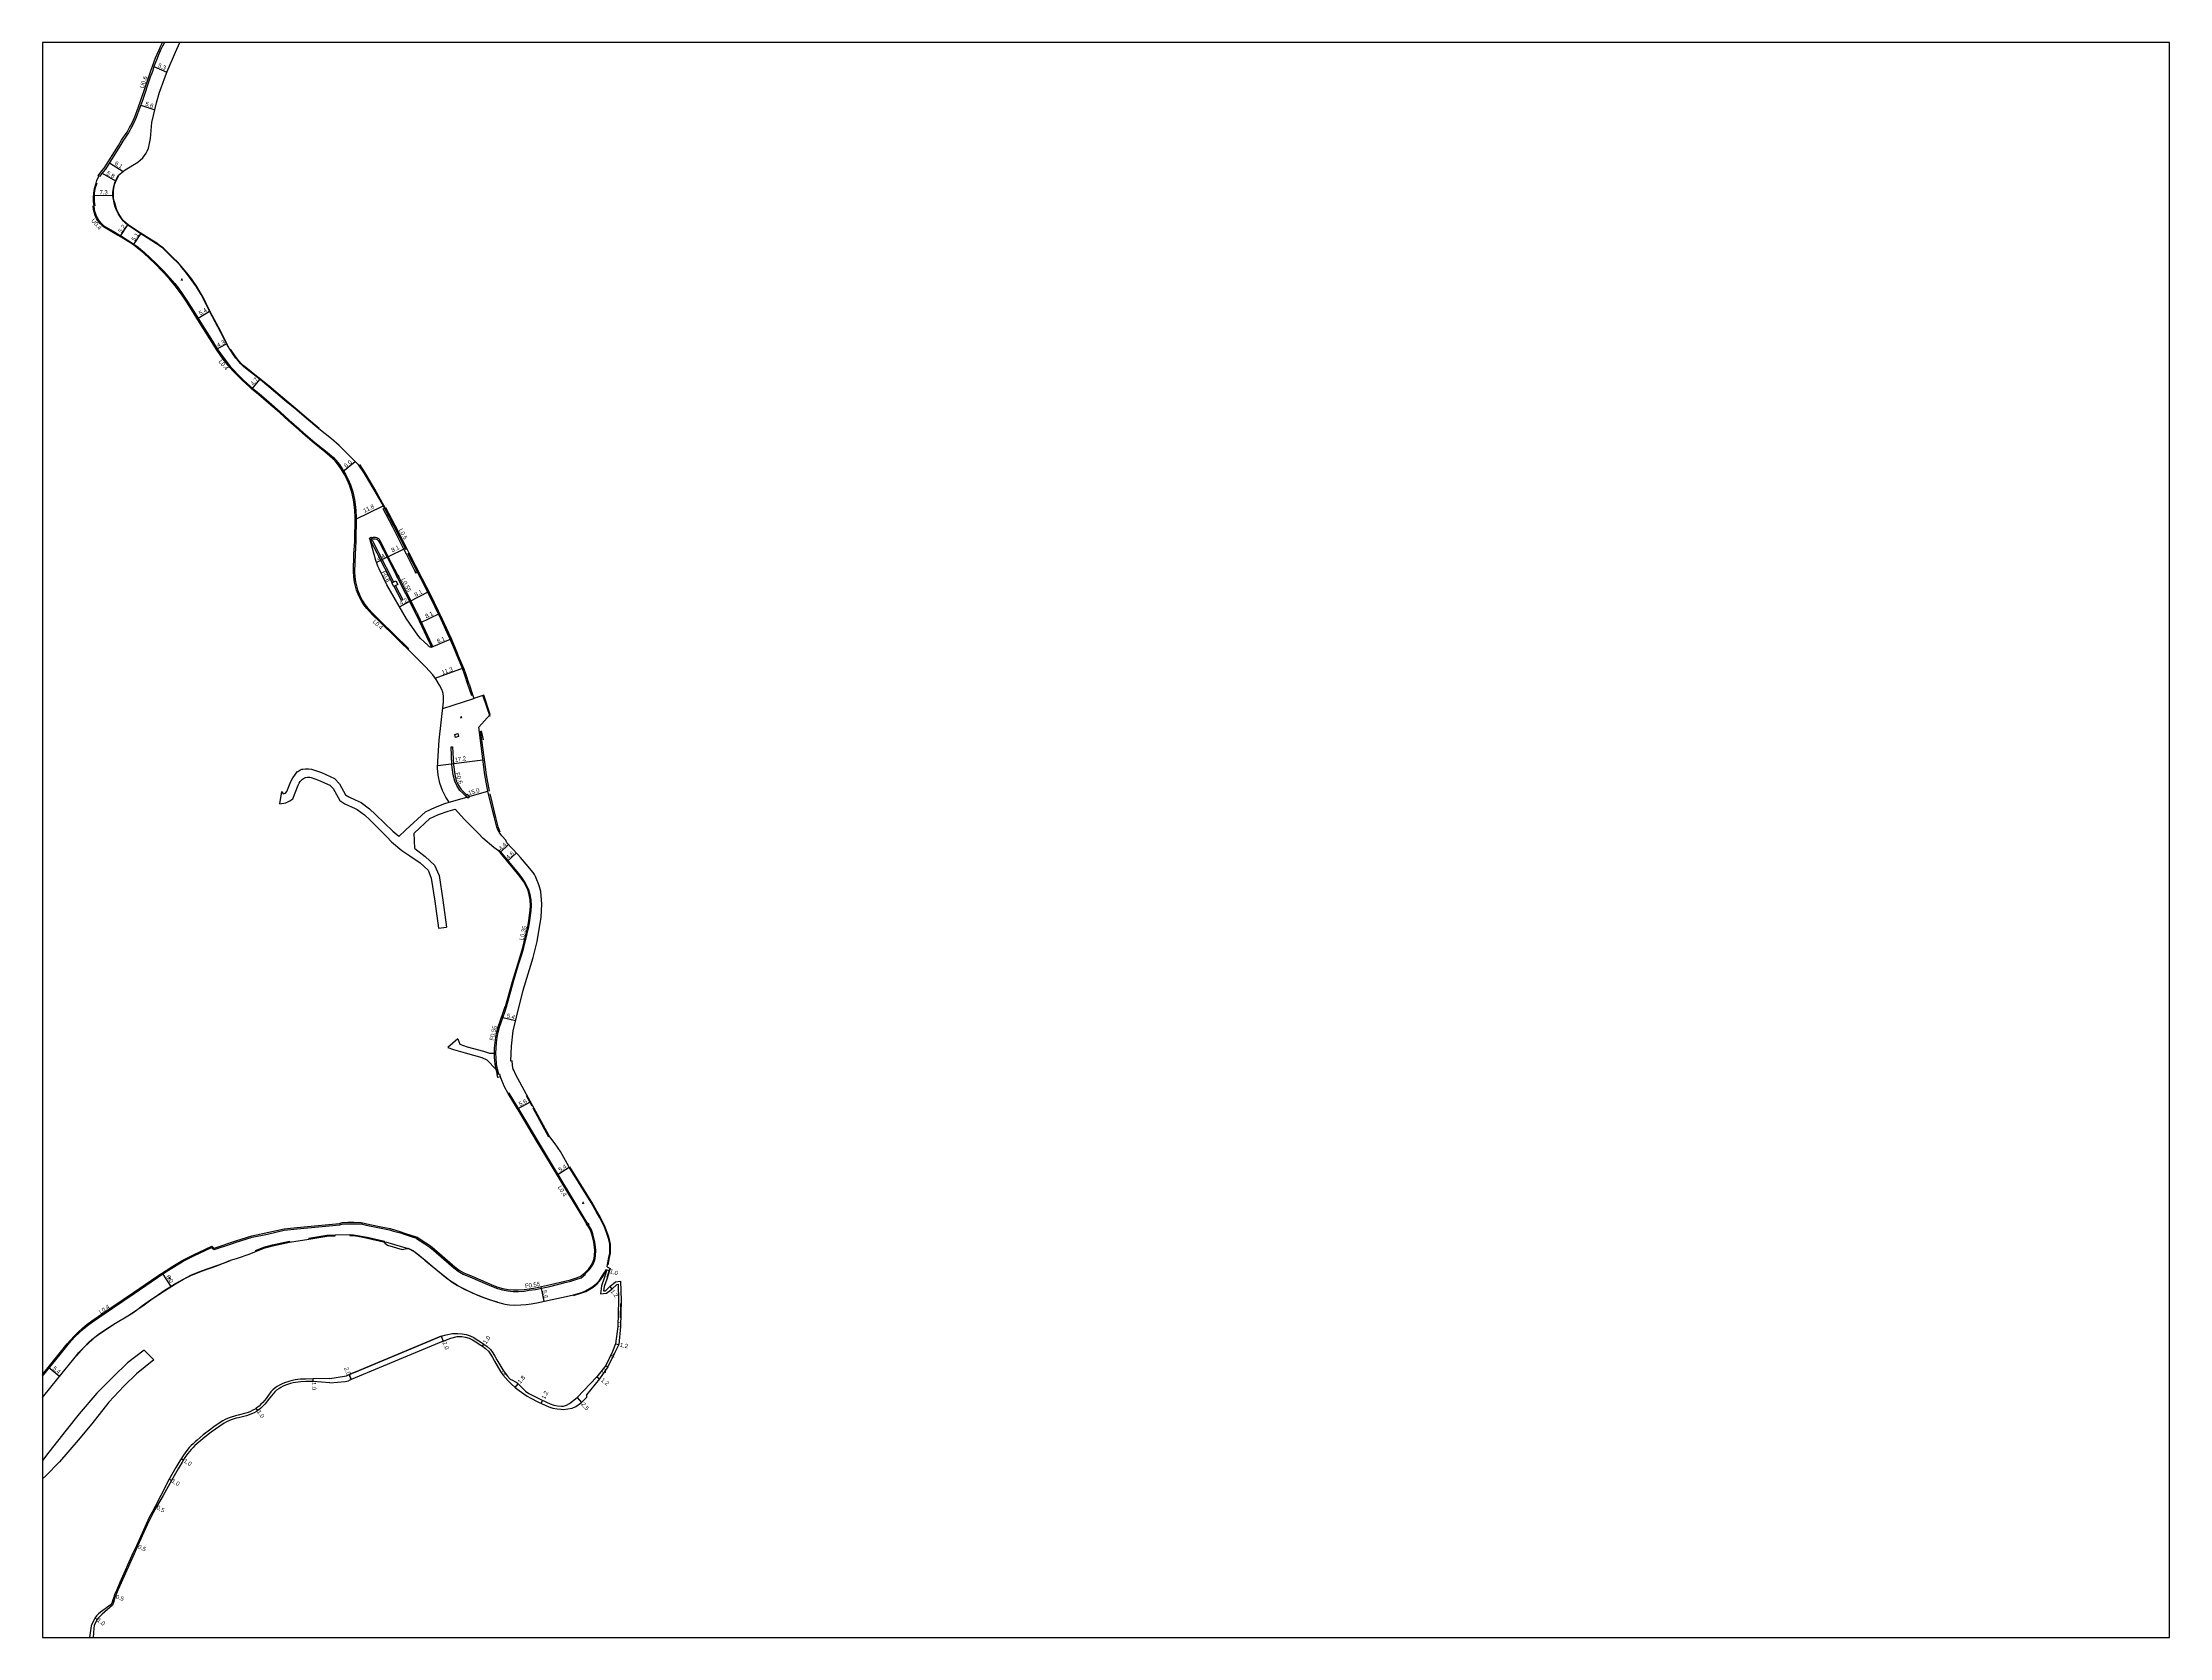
# Model space of a CAD drawing. Header units: metres. Extents: x -20000 to -16000, y -99000 to -96000.
# Drawn here: x -18400 to -17600, y -97200 to -96600 of the extents above; entities that cross this region are included whole.
import ezdxf

# ---------------------------------------------------------------- set-up
doc = ezdxf.new("R2010")
doc.units = ezdxf.units.M
doc.header["$LTSCALE"] = 2.5
for name, color, linetype in [('側溝・桝', 7, 'Continuous'), ('図郭', 7, 'Continuous'), ('幅員', 7, 'Continuous'), ('歩道・分離帯・安全施設', 7, 'Continuous'), ('舗装', 7, 'Continuous'), ('道路', 7, 'Continuous')]:
    doc.layers.add(name, color=color, linetype=linetype)
doc.styles.get("Standard").update_dxf_attribs({"font": ''})
doc.styles.add('YOKO_DECO', font='txt.shx', dxfattribs={"bigfont": 'extfont.shx'})
doc.styles.get('Standard').set_extended_font_data('@MS PGothic')

msp = doc.modelspace()

# ---------------------------------------------------------------- linework, layer by layer
at = {"layer": '側溝・桝'}
for points in [[(-18354.15, -96600), (-18354.82, -96601.32), (-18355.61, -96602.93), (-18356.33, -96604.67), (-18356.91, -96606.02), (-18358.08, -96609.07), (-18358.69, -96610.84), (-18359.46, -96613.08), (-18362.54, -96622.22), (-18363.37, -96624.46), (-18364.77, -96628.15), (-18365.8, -96630.46), (-18366.73, -96632.29), (-18367.14, -96633.05), (-18367.7, -96633.98), (-18368.29, -96634.89), (-18369, -96635.95), (-18369.74, -96637.11), (-18370.91, -96639.01), (-18376.32, -96647.61), (-18377.17, -96648.65), (-18378.62, -96650.46), (-18378.83, -96650.29)], [(-18372.64, -96671.91), (-18372.45, -96671.58), (-18376.8, -96669.05), (-18377.4, -96668.48), (-18377.92, -96667.93), (-18378.43, -96667.36), (-18378.88, -96666.77), (-18379.38, -96665.98), (-18379.84, -96664.98), (-18380.22, -96663.76), (-18380.41, -96662.79), (-18380.63, -96661.45)], [(-18372.45, -96671.58), (-18370.28, -96672.84), (-18365.99, -96675.54), (-18364.96, -96676.3), (-18364.03, -96677.03), (-18363.06, -96677.82), (-18361.71, -96678.98), (-18357.42, -96682.98), (-18354.55, -96685.86), (-18352.13, -96688.5), (-18350.27, -96690.68), (-18348.89, -96692.45), (-18347.18, -96694.8), (-18345.7, -96697.04), (-18344.33, -96699.22), (-18342.64, -96701.9), (-18340.59, -96705.17), (-18336.7, -96711.31), (-18334.03, -96715.64), (-18331.74, -96718.89), (-18329.24, -96721.99), (-18328.11, -96723.23), (-18326.39, -96725), (-18324.54, -96726.83), (-18323.17, -96728.12), (-18321.73, -96729.4), (-18320.97, -96730.06), (-18318.56, -96732.07), (-18314.79, -96735.33), (-18310.63, -96738.96), (-18307.19, -96742.01), (-18303.46, -96745.27), (-18301.79, -96746.78), (-18297.55, -96750.45), (-18293.63, -96753.64), (-18290.62, -96756.16), (-18289.67, -96757.12), (-18288.35, -96758.71), (-18287.26, -96760.38), (-18286.04, -96762.36), (-18285.02, -96764.34), (-18284.16, -96766.33), (-18283.26, -96769.07), (-18282.71, -96771.91), (-18282.44, -96773.79), (-18282.21, -96776.04), (-18282.04, -96778.58), (-18282.17, -96787.76), (-18282.47, -96792.53), (-18282.67, -96799.14), (-18282.58, -96800.85), (-18282.31, -96802.89), (-18281.53, -96805.88), (-18280.71, -96807.96), (-18279.63, -96810.03), (-18278.75, -96811.39), (-18277.78, -96812.69), (-18275.57, -96815.03), (-18273.03, -96817.51), (-18262.29, -96828.02), (-18262.55, -96828.29)], [(-18259.79, -96798.99), (-18263.12, -96792.45), (-18263.8, -96791.15), (-18268.36, -96782.04), (-18271.82, -96775.36), (-18271.38, -96775.13)], [(-18268.48, -96803.16), (-18274.13, -96792.07), (-18276.51, -96787.52), (-18276, -96787.25), (-18273.62, -96791.81), (-18267.96, -96802.9)], [(-18266.37, -96800.4), (-18268.56, -96796.13), (-18269.94, -96793.4), (-18272.69, -96788.06), (-18273, -96787.41), (-18273.32, -96786.97), (-18273.54, -96786.76), (-18273.84, -96786.55), (-18274.22, -96786.34), (-18274.72, -96786.19), (-18275.21, -96786.14), (-18275.69, -96786.16), (-18276.23, -96786.3)], [(-18267.22, -96804.35), (-18264.51, -96809.66), (-18265.03, -96809.93), (-18267.74, -96804.61)], [(-18259.24, -96814.43), (-18262.96, -96807.04), (-18266.03, -96801.06)], [(-18253.46, -96826.69), (-18253.48, -96826.65), (-18255.05, -96823.24), (-18258.76, -96815.38), (-18258.87, -96815.16)], [(-18240.91, -96883.4), (-18241.96, -96882.44), (-18242.99, -96881.38), (-18244.18, -96879.52), (-18244.94, -96877.87), (-18245.53, -96875.44), (-18246.05, -96871.76), (-18246.35, -96865.01), (-18245.75, -96864.98), (-18245.45, -96871.71), (-18244.94, -96875.33), (-18244.37, -96877.68), (-18243.66, -96879.23), (-18242.51, -96881), (-18241.54, -96882.01), (-18240.51, -96882.95)], [(-18225.54, -96962.73), (-18222.88, -96953.27), (-18220.93, -96946.8), (-18219.75, -96943.02), (-18219.03, -96940.48), (-18218.46, -96938.39), (-18217.82, -96935.8), (-18217.44, -96934.09), (-18217.12, -96932.69), (-18216.73, -96930.32), (-18216.44, -96928.34), (-18216.23, -96926.46), (-18216.12, -96924.64), (-18216.26, -96922.47), (-18216.58, -96920.52), (-18217.05, -96918.92), (-18217.66, -96917.52), (-18218.73, -96915.6), (-18219.74, -96914.12), (-18221.03, -96912.43), (-18225.23, -96907.33), (-18227.65, -96904.48), (-18228.25, -96903.83), (-18228.51, -96904.06)], [(-18228.38, -96988.03), (-18228.88, -96986.27), (-18229.24, -96984.27), (-18229.43, -96981.77), (-18229.47, -96980.29), (-18229.43, -96978.16), (-18229.27, -96976.25), (-18228.99, -96974.3), (-18228.57, -96972.29), (-18228.09, -96970.47), (-18227.41, -96968.34), (-18226.1, -96964.72), (-18225.52, -96962.73), (-18225.89, -96962.62)], [(-18229.41, -96986.28), (-18229.77, -96984.34), (-18229.96, -96981.79), (-18230, -96980.3), (-18230, -96980.13)], [(-18194.99, -97044.17), (-18195.84, -97042.73), (-18201.28, -97033.7), (-18208.55, -97021.67), (-18213.83, -97012.91), (-18220.03, -97002.6), (-18224.51, -96995.18), (-18224.85, -96995.39)], [(-18265.37, -97047.79), (-18264.01, -97048.31), (-18260.17, -97049.48)], [(-18195.92, -97063.2), (-18194.88, -97062.22), (-18194.24, -97061.56), (-18193.59, -97060.69), (-18192.94, -97059.55), (-18192.43, -97058.29), (-18192.17, -97057.48), (-18192, -97056.3), (-18191.88, -97054.46), (-18191.97, -97053.07), (-18192.23, -97051.26), (-18192.58, -97049.7), (-18193, -97048.17), (-18193.57, -97046.59), (-18194.62, -97044.81)], [(-18400, -97101.74), (-18393.39, -97093.53), (-18390.39, -97089.84), (-18389.21, -97088.42), (-18387.69, -97086.79), (-18386.33, -97085.48), (-18384.65, -97083.93), (-18383.06, -97082.65), (-18381.22, -97081.25), (-18373.67, -97076.12), (-18365.52, -97070.58), (-18356.77, -97064.56), (-18353.3, -97062.26), (-18350.72, -97060.64), (-18347.06, -97058.43), (-18343.1, -97056.41), (-18336.4, -97053.34), (-18335.94, -97053.73)], [(-18259.53, -97049.68), (-18259.22, -97049.77)], [(-18258.99, -97049.43), (-18259.31, -97049.9), (-18256.16, -97051.95), (-18254.38, -97053.18), (-18253, -97054.35), (-18246.2, -97060.22), (-18245.32, -97060.99), (-18243.66, -97062.26), (-18241.81, -97063.31), (-18238.4, -97064.74), (-18233.52, -97066.85), (-18230.56, -97068.08), (-18228.92, -97068.71), (-18227.05, -97069.23), (-18224.98, -97069.62), (-18222.94, -97069.81), (-18221.02, -97069.85), (-18218.84, -97069.67), (-18216.91, -97069.41), (-18214.53, -97069.05), (-18208.75, -97067.79), (-18203.45, -97066.5), (-18201.32, -97065.97), (-18199.37, -97065.38), (-18197.44, -97064.65), (-18195.78, -97063.38), (-18196.13, -97062.92)]]:
    msp.add_lwpolyline(points, dxfattribs=at)
for points in [[(-18276.71, -96787.13), (-18277.08, -96786.41), (-18276.37, -96786.04), (-18275.99, -96786.75)], [(-18258.57, -96799.12), (-18259.49, -96799.59), (-18259.79, -96798.99), (-18258.87, -96798.52)], [(-18268.61, -96803.23), (-18267.16, -96802.49), (-18266.42, -96803.94), (-18267.87, -96804.68)], [(-18266.86, -96800.65), (-18266.37, -96800.4), (-18266.03, -96801.06), (-18266.52, -96801.32)], [(-18259.73, -96814.68), (-18259.24, -96814.43), (-18258.87, -96815.16), (-18259.36, -96815.41)], [(-18253.96, -96826.92), (-18253.46, -96826.69), (-18253.23, -96827.2), (-18253.73, -96827.43)], [(-18244.97, -96860.27), (-18243.82, -96859.96), (-18243.51, -96861.1), (-18244.66, -96861.41)], [(-18239.88, -96884.32), (-18240.91, -96883.4), (-18240.31, -96882.72), (-18239.28, -96883.64)], [(-18228.73, -96989.4), (-18229.06, -96988.21), (-18228.18, -96987.97), (-18227.85, -96989.15)], [(-18195.34, -97044.38), (-18194.91, -97044.12), (-18194.54, -97044.75), (-18194.97, -97045.01)], [(-18260.04, -97049.08), (-18259.41, -97049.28), (-18259.56, -97049.77), (-18260.2, -97049.58)]]:
    msp.add_lwpolyline(points, close=True, dxfattribs=at)
at = {"layer": '側溝・桝', "flags": 128}
for points in [[(-18335.94, -97053.73), (-18335.42, -97054.05), (-18328.89, -97051.87), (-18327.14, -97051.28), (-18321.17, -97049.39), (-18315.36, -97048.25), (-18309.07, -97046.83), (-18304.23, -97046.28), (-18288.19, -97044.72), (-18287.05, -97044.43), (-18280.17, -97044.45), (-18278.26, -97044.88), (-18269.45, -97046.65), (-18267.96, -97047.21), (-18265.37, -97047.79)], [(-18319.84, -97054.43), (-18316.8, -97053.2), (-18313.5, -97052.26), (-18307.16, -97050.94)], [(-18319.84, -97054.43), (-18319.72, -97054.74)], [(-18307.16, -97050.94), (-18307.09, -97051.28)], [(-18299.86, -97049.84), (-18299.83, -97049.83), (-18293.11, -97048.7), (-18289.99, -97048.51)], [(-18299.86, -97049.84), (-18299.8, -97050.19)], [(-18284.39, -97048.45), (-18284.41, -97048.74)], [(-18284.39, -97048.45), (-18282.99, -97048.52), (-18277.84, -97049.42), (-18271.42, -97050.91)], [(-18271.42, -97050.91), (-18271.51, -97051.21)]]:
    msp.add_lwpolyline(points, dxfattribs=at)
at = {"layer": '図郭'}
msp.add_lwpolyline([(-18400, -97200), (-17600, -97200), (-17600, -96600), (-18400, -96600)], close=True, dxfattribs=at)
at = {"layer": '幅員'}
for points in [[(-18358.08, -96609.07), (-18353.24, -96611.17)], [(-18363.02, -96623.51), (-18357.76, -96625.28)], [(-18374.82, -96645.22), (-18369.71, -96648.57)], [(-18377.58, -96649.17), (-18372.55, -96652.04)], [(-18380.79, -96657.5), (-18373.51, -96657.48)], [(-18370.84, -96672.96), (-18367.98, -96668.64)], [(-18365.78, -96676.16), (-18363.04, -96671.91)], [(-18341.84, -96703.89), (-18337.19, -96701.1)], [(-18334.62, -96715.4), (-18330.86, -96713.29)], [(-18321.22, -96730.35), (-18318.26, -96726.74)], [(-18287.11, -96761.35), (-18282.35, -96757.64)], [(-18282.43, -96779.44), (-18271.87, -96774.26)], [(-18270.43, -96793.65), (-18263.23, -96790.05)], [(-18270.43, -96793.65), (-18274.38, -96795.58)], [(-18261.96, -96810.25), (-18254.75, -96806.49)], [(-18261.96, -96810.25), (-18265.65, -96812.29)], [(-18257.97, -96818.33), (-18250.68, -96814.79)], [(-18253.73, -96827.43), (-18246.31, -96824.27)], [(-18252.29, -96839.11), (-18241.66, -96835.21)], [(-18249.48, -96850.57), (-18237.82, -96846.71)], [(-18251.37, -96872.01), (-18234.35, -96869.85)], [(-18247.03, -96885.73), (-18232.56, -96881.63)], [(-18227.91, -96904.72), (-18224.69, -96901.73)], [(-18225.14, -96907.99), (-18221.77, -96904.87)], [(-18227.38, -96966.7), (-18222.08, -96967.96)], [(-18221.37, -97001.16), (-18216.41, -96998.48)], [(-18206.46, -97025.91), (-18201.91, -97023.07)], [(-18355.01, -97062.9), (-18351.8, -97067.97)], [(-18212.63, -97068.05), (-18211.48, -97073.51)], [(-18397.8, -97098.33), (-18393.59, -97101.76)]]:
    msp.add_lwpolyline(points, dxfattribs=at)
at = {"layer": '幅員', "flags": 128}
for points in [[(-18187.7, -97061.69), (-18186.75, -97062)], [(-18186.66, -97068.01), (-18185.9, -97068.94)], [(-18250.11, -97086.64), (-18249.34, -97088.49)], [(-18234.53, -97090.46), (-18233.96, -97089.64)], [(-18184.46, -97089.58), (-18183.29, -97089.82)], [(-18298.19, -97103.71), (-18298.21, -97102.71)], [(-18284.65, -97101.12), (-18283.88, -97102.96)], [(-18191.5, -97101.98), (-18190.55, -97102.71)], [(-18222.22, -97105.95), (-18221.09, -97104.55)], [(-18212.41, -97111.93), (-18211.89, -97110.85)], [(-18198.91, -97109.75), (-18197.29, -97111.65)], [(-18319.07, -97114.63), (-18319.64, -97113.8)], [(-18347.07, -97133.31), (-18347.92, -97132.77)], [(-18351.45, -97140.99), (-18352.33, -97140.51)], [(-18357.16, -97150.91), (-18357.6, -97150.67)], [(-18364.26, -97165.7), (-18364.72, -97165.49)], [(-18373.05, -97184.35), (-18372.58, -97184.52)], [(-18379.48, -97193.29), (-18380.27, -97192.69)]]:
    msp.add_lwpolyline(points, dxfattribs=at)
at = {"layer": '歩道・分離帯・安全施設'}
for points in [[(-18379.63, -96652.92), (-18380.27, -96655.02), (-18380.52, -96656.63), (-18380.59, -96658.28), (-18380.55, -96659.8), (-18380.35, -96661.42)], [(-18330.34, -96713.96), (-18332.83, -96709.02), (-18337.03, -96701.02), (-18338.55, -96697.92), (-18339.21, -96696.57), (-18340.23, -96694.73), (-18341.98, -96691.76), (-18343.9, -96689.07), (-18345.7, -96686.69), (-18347.84, -96684.08), (-18349.15, -96682.67), (-18350.9, -96680.95), (-18354.67, -96677.29), (-18355.96, -96676.32), (-18357.06, -96675.53), (-18358.85, -96674.41), (-18363.26, -96671.57), (-18367.8, -96668.55), (-18368.68, -96667.84), (-18369.49, -96667.09), (-18370.31, -96666.01), (-18371.28, -96664.48), (-18372.02, -96662.93), (-18372.47, -96661.7), (-18372.87, -96660.34), (-18373.06, -96659.55), (-18373.25, -96658.5), (-18373.34, -96657.44), (-18373.34, -96656.33), (-18373.25, -96655.59), (-18373.02, -96654.17), (-18372.78, -96653.16), (-18372.31, -96651.89), (-18371.29, -96650.03)], [(-18295.98, -96745.18), (-18300.55, -96741.28), (-18304.22, -96738.19), (-18308.81, -96734.33), (-18314.78, -96729.31), (-18317.88, -96726.77), (-18320.17, -96724.97), (-18322.94, -96722.8), (-18324.21, -96721.75), (-18325.25, -96720.7), (-18326.12, -96719.76), (-18327.08, -96718.58), (-18327.97, -96717.31), (-18329.26, -96715.37)], [(-18271.1, -96775), (-18272.07, -96773.29), (-18275.04, -96768.07), (-18278.69, -96761.93), (-18280.7, -96758.75)], [(-18263.21, -96790.86), (-18267.91, -96781.81), (-18271.28, -96775.33)], [(-18244.27, -96830.12), (-18245.42, -96827.35), (-18246.67, -96824.45), (-18247.64, -96822.26), (-18250.05, -96817.08), (-18254.62, -96807.8), (-18257.75, -96801.65), (-18262.59, -96792.16)], [(-18239.98, -96841.54), (-18241.14, -96838), (-18242.03, -96835.48), (-18242.31, -96834.8), (-18244.27, -96830.12)], [(-18238.56, -96845.76), (-18239.98, -96841.54)], [(-18231.67, -96853.5), (-18234.25, -96845.87)], [(-18231.87, -96881.65), (-18233.01, -96875.45), (-18233.56, -96871.58), (-18234.76, -96862.47), (-18235.26, -96859.03)], [(-18234.15, -96862.29), (-18234.85, -96858.88)], [(-18227.91, -96897.11), (-18228.29, -96896.03), (-18228.59, -96895.02), (-18228.87, -96894.02), (-18229.5, -96891.53), (-18231.61, -96882.67)], [(-18215.89, -97000.15), (-18218.03, -96996.22)], [(-18209.57, -97011.85), (-18215.49, -97000.89)], [(-18187.31, -97059.8), (-18186.71, -97057.1), (-18186.41, -97055.4), (-18186.34, -97053.66), (-18186.4, -97052.02), (-18186.73, -97050.28), (-18187.23, -97048.71), (-18187.62, -97047.61), (-18188.41, -97045.59), (-18190.14, -97041.99), (-18191.49, -97039.6), (-18193.37, -97036.28), (-18195.26, -97033.21), (-18201.71, -97022.91)], [(-18271.01, -97051.21), (-18265.5, -97052.78), (-18262.5, -97053.63)], [(-18228.92, -97073.88), (-18231.92, -97072.93), (-18234.05, -97072.2), (-18236.29, -97071.33), (-18238.39, -97070.38), (-18241.26, -97069.08), (-18243.91, -97067.65), (-18245.94, -97066.38), (-18247.78, -97065.07), (-18253.42, -97060.5), (-18256.26, -97058.1), (-18258.45, -97056.29), (-18259.04, -97055.79), (-18259.63, -97055.31), (-18260.55, -97054.65), (-18261.96, -97053.88), (-18262.5, -97053.63)], [(-18387.07, -97093.87), (-18386.36, -97093.02), (-18384.33, -97090.8), (-18382.6, -97089.13), (-18381.39, -97088), (-18379.8, -97086.7), (-18378.93, -97086.02), (-18375.96, -97083.99), (-18372.55, -97081.81), (-18367.92, -97079.03), (-18366.1, -97077.88), (-18364.15, -97076.54), (-18362.32, -97075.22), (-18359.29, -97073.03), (-18356.32, -97070.99), (-18354.15, -97069.55), (-18350.01, -97066.93), (-18346.98, -97065.27), (-18344.17, -97063.83), (-18342.05, -97062.93), (-18339.83, -97062.02), (-18334.45, -97060.14), (-18331.91, -97059.23), (-18329.25, -97058.2)], [(-18200.24, -97071.31), (-18197.1, -97070.41), (-18195.7, -97069.83), (-18194.11, -97068.98), (-18192.93, -97068.24), (-18191.44, -97066.98), (-18190.45, -97065.94), (-18189.24, -97064.23), (-18188.45, -97062.78), (-18187.9, -97061.56)]]:
    msp.add_lwpolyline(points, dxfattribs=at)
msp.add_lwpolyline([(-18270.43, -96793.65), (-18269.05, -96796.38), (-18263.45, -96807.29), (-18259.26, -96815.62), (-18255.55, -96823.47), (-18253.98, -96826.88), (-18253.73, -96827.43), (-18253.97, -96827.55), (-18254.19, -96827.49), (-18254.4, -96827.38), (-18254.6, -96827.24), (-18254.79, -96827.07), (-18254.97, -96826.89), (-18256.48, -96825.5), (-18257.85, -96824.14), (-18258.85, -96822.96), (-18263.05, -96816.74), (-18270.51, -96803.99), (-18273.36, -96798.05), (-18273.84, -96797.02), (-18274.28, -96795.91), (-18274.61, -96794.83), (-18275.88, -96790.31), (-18276.74, -96787.14), (-18276.71, -96787.13), (-18275.99, -96786.75), (-18275.61, -96786.71), (-18275.22, -96786.69), (-18274.83, -96786.73), (-18274.43, -96786.85), (-18274.13, -96787.01), (-18273.89, -96787.19), (-18273.74, -96787.33), (-18273.48, -96787.69), (-18273.19, -96788.3)], close=True, dxfattribs=at)
at = {"layer": '歩道・分離帯・安全施設', "flags": 128}
for points in [[(-18186.68, -97061.32), (-18186.89, -97061.95), (-18187.79, -97064.63)], [(-18182.56, -97074.37), (-18182.7, -97079.74)]]:
    msp.add_lwpolyline(points, dxfattribs=at)
at = {"layer": '舗装', "flags": 128}
for points in [[(-18184.46, -97089.58), (-18183.29, -97089.82)], [(-18188.17, -97097.64), (-18187.33, -97098.19)]]:
    msp.add_lwpolyline(points, dxfattribs=at)
at = {"layer": '道路'}
for points in [[(-18255.79, -96835.01), (-18257.69, -96833.08), (-18260.47, -96830.32), (-18273.3, -96817.78), (-18275.85, -96815.3), (-18278.07, -96812.94), (-18279.06, -96811.61), (-18279.96, -96810.23), (-18281.06, -96808.12), (-18281.89, -96806), (-18282.68, -96802.96), (-18282.96, -96800.89), (-18283.05, -96799.14), (-18282.85, -96792.51), (-18282.55, -96787.75), (-18282.42, -96778.59), (-18282.59, -96776.07), (-18282.81, -96773.83), (-18283.08, -96771.97), (-18283.63, -96769.17), (-18284.51, -96766.47), (-18285.36, -96764.5), (-18286.37, -96762.54), (-18287.58, -96760.59), (-18288.65, -96758.94), (-18289.95, -96757.37), (-18290.88, -96756.44), (-18293.87, -96753.94), (-18297.8, -96750.74), (-18302.04, -96747.06), (-18303.71, -96745.56), (-18307.44, -96742.3), (-18310.88, -96739.24), (-18315.04, -96735.62), (-18318.81, -96732.36), (-18321.22, -96730.35), (-18321.98, -96729.69), (-18323.43, -96728.4), (-18324.8, -96727.11), (-18326.66, -96725.27), (-18328.39, -96723.49), (-18329.53, -96722.23), (-18332.04, -96719.12), (-18334.34, -96715.85), (-18337.02, -96711.51), (-18340.91, -96705.37), (-18342.96, -96702.1), (-18344.65, -96699.42), (-18346.02, -96697.25), (-18347.49, -96695.02), (-18349.2, -96692.68), (-18350.56, -96690.92), (-18352.41, -96688.75), (-18354.83, -96686.12), (-18357.68, -96683.25), (-18361.96, -96679.26), (-18363.3, -96678.11), (-18364.27, -96677.33), (-18365.19, -96676.6), (-18366.2, -96675.85), (-18370.48, -96673.17), (-18372.64, -96671.91), (-18377.03, -96669.36), (-18377.67, -96668.75), (-18378.2, -96668.19), (-18378.73, -96667.6), (-18379.2, -96666.99), (-18379.71, -96666.16), (-18380.2, -96665.11), (-18380.59, -96663.85), (-18380.78, -96662.85), (-18381, -96661.51), (-18380.58, -96661.44), (-18380.78, -96659.82), (-18380.82, -96658.28), (-18380.75, -96656.61), (-18380.49, -96654.97), (-18379.85, -96652.85), (-18379.59, -96651.91), (-18378.83, -96650.29), (-18379.08, -96650.09), (-18377.64, -96648.27), (-18376.81, -96647.26), (-18371.42, -96638.69), (-18370.25, -96636.79), (-18369.5, -96635.62), (-18368.79, -96634.56), (-18368.21, -96633.66), (-18367.66, -96632.75), (-18367.26, -96632.01), (-18366.34, -96630.2), (-18365.32, -96627.92), (-18363.93, -96624.25), (-18363.11, -96622.02), (-18360.03, -96612.89), (-18359.25, -96610.65), (-18358.65, -96608.86), (-18357.46, -96605.79), (-18356.89, -96604.43), (-18356.15, -96602.69), (-18355.36, -96601.05), (-18354.83, -96600)], [(-18281.36, -96758.63), (-18285.95, -96754.04), (-18288.45, -96751.61), (-18291.37, -96749.07), (-18296.12, -96745.34), (-18300.69, -96741.45), (-18304.36, -96738.36), (-18308.95, -96734.5), (-18314.92, -96729.47), (-18318.02, -96726.94), (-18320.3, -96725.14), (-18323.07, -96722.97), (-18324.36, -96721.91), (-18325.41, -96720.85), (-18326.28, -96719.91), (-18327.26, -96718.72), (-18328.15, -96717.43), (-18330.49, -96714.03), (-18332.99, -96709.1), (-18337.19, -96701.1), (-18338.7, -96697.99), (-18339.36, -96696.65), (-18340.38, -96694.82), (-18342.12, -96691.85), (-18344.04, -96689.17), (-18345.83, -96686.79), (-18347.97, -96684.19), (-18349.27, -96682.79), (-18351.02, -96681.07), (-18354.78, -96677.42), (-18356.06, -96676.46), (-18357.16, -96675.68), (-18358.94, -96674.55), (-18363.35, -96671.71), (-18367.9, -96668.69), (-18368.79, -96667.97), (-18369.61, -96667.2), (-18370.45, -96666.11), (-18371.43, -96664.57), (-18372.18, -96663), (-18372.63, -96661.75), (-18373.03, -96660.39), (-18373.23, -96659.58), (-18373.41, -96658.53), (-18373.51, -96657.45), (-18373.51, -96656.32), (-18373.42, -96655.56), (-18373.18, -96654.13), (-18372.94, -96653.11), (-18372.46, -96651.82), (-18371.44, -96649.95), (-18368.87, -96647.89), (-18364.19, -96644.96), (-18362.31, -96643.32), (-18361.59, -96642.5), (-18361, -96641.68), (-18360.62, -96640.87), (-18360.19, -96639.7), (-18359.76, -96638.01), (-18359.41, -96636.07), (-18358.88, -96630.09), (-18357.16, -96622.74), (-18356.01, -96618.7), (-18355.38, -96616.99), (-18354.17, -96613.53), (-18353.14, -96610.95), (-18349.97, -96603.64), (-18348.36, -96600)], [(-18281.36, -96758.63), (-18279.07, -96762.16), (-18275.34, -96768.27), (-18272.33, -96773.47), (-18271.38, -96775.13), (-18270.94, -96774.9), (-18267.47, -96781.58), (-18262.9, -96790.71), (-18262.25, -96791.92), (-18257.37, -96801.45), (-18254.18, -96807.58), (-18249.66, -96816.88), (-18247.3, -96822.04), (-18246.33, -96824.23), (-18245.08, -96827.17), (-18243.88, -96829.96)], [(-18239.58, -96841.41), (-18240.72, -96837.86), (-18241.59, -96835.38), (-18241.9, -96834.63), (-18243.88, -96829.96)], [(-18249.49, -96844.44), (-18249.86, -96843.34), (-18250.75, -96841.7), (-18251.96, -96839.58), (-18253.14, -96837.9), (-18255.79, -96835.01)], [(-18247.03, -96885.73), (-18248.25, -96883.92), (-18249.53, -96881.39), (-18250.52, -96878.61), (-18251.17, -96875.56), (-18251.4, -96872.99), (-18251.33, -96870.29), (-18250.77, -96862.39), (-18249.2, -96848.02), (-18249.13, -96846.87), (-18249.24, -96845.81), (-18249.49, -96844.44)], [(-18239.58, -96841.41), (-18238.17, -96845.59), (-18237.82, -96846.71)], [(-18234.07, -96845.49), (-18237.82, -96846.71)], [(-18218.05, -96909.11), (-18220.17, -96906.63), (-18221.24, -96905.45), (-18225.33, -96901.03), (-18225.74, -96900.02), (-18227.19, -96898.46), (-18227.68, -96897.89), (-18228.28, -96897.01), (-18228.69, -96896.21), (-18229.08, -96895.17), (-18229.41, -96894.22), (-18230.06, -96891.71), (-18232.31, -96882.81), (-18232.56, -96881.63), (-18233.59, -96875.49), (-18234.13, -96871.59), (-18235.28, -96862.5), (-18235.86, -96857.58), (-18231.67, -96852.81), (-18234.07, -96845.49)], [(-18234.39, -96899.29), (-18235.91, -96897.69), (-18240.23, -96893.31), (-18241.25, -96892.27), (-18244.75, -96888.4)], [(-18230, -96980.13), (-18229.96, -96978.13), (-18229.8, -96976.19), (-18229.52, -96974.21), (-18229.09, -96972.17), (-18228.6, -96970.32), (-18227.91, -96968.17), (-18226.61, -96964.56), (-18226.03, -96962.58), (-18225.87, -96962.63), (-18223.21, -96953.17), (-18221.27, -96946.7), (-18220.09, -96942.92), (-18219.37, -96940.38), (-18218.8, -96938.3), (-18218.16, -96935.72), (-18217.78, -96934.02), (-18217.47, -96932.63), (-18217.08, -96930.26), (-18216.78, -96928.29), (-18216.58, -96926.43), (-18216.47, -96924.64), (-18216.6, -96922.51), (-18216.93, -96920.6), (-18217.38, -96919.04), (-18217.98, -96917.68), (-18219.03, -96915.78), (-18220.02, -96914.32), (-18221.3, -96912.65), (-18225.5, -96907.56), (-18227.91, -96904.72), (-18228.51, -96904.06), (-18230.29, -96902.84), (-18234.39, -96899.29)], [(-18187.64, -97060.55), (-18187.56, -97059.75), (-18186.96, -97057.05), (-18186.67, -97055.37), (-18186.59, -97053.66), (-18186.65, -97052.05), (-18186.97, -97050.34), (-18187.47, -97048.79), (-18187.86, -97047.7), (-18188.64, -97045.69), (-18190.37, -97042.11), (-18191.71, -97039.73), (-18193.59, -97036.41), (-18195.48, -97033.35), (-18201.93, -97023.05), (-18202.1, -97022.77), (-18205.23, -97017.19), (-18206.07, -97015.97), (-18206.55, -97015.22), (-18206.97, -97014.73), (-18209.49, -97011.31), (-18217.92, -96995.68), (-18222.06, -96988.05), (-18222.78, -96986.6), (-18222.93, -96986.26), (-18223.12, -96985.59), (-18223.27, -96984.68), (-18223.32, -96983.12), (-18223.87, -96983.16), (-18223.55, -96977.51), (-18223.01, -96971.85), (-18221.77, -96966.69), (-18219.22, -96956.43), (-18215.51, -96944.26), (-18213.93, -96938.24), (-18212.44, -96929.07), (-18212.25, -96924.13), (-18212.3, -96922.48), (-18212.58, -96919.38), (-18213.03, -96917.64), (-18213.4, -96916.49), (-18214.04, -96915.03), (-18214.59, -96913.69), (-18214.95, -96912.97), (-18215.47, -96912.23), (-18218.05, -96909.11)], [(-18243.76, -96974.74), (-18243.06, -96976.76), (-18240.32, -96977.83), (-18234.09, -96979.5), (-18231.89, -96980.14), (-18230, -96980.13)], [(-18265.61, -97047.25), (-18263.87, -97047.91), (-18259.06, -97049.38), (-18255.84, -97051.48), (-18254.03, -97052.73), (-18252.62, -97053.92), (-18245.82, -97059.79), (-18244.96, -97060.55), (-18243.34, -97061.78), (-18241.56, -97062.8), (-18238.18, -97064.22), (-18233.29, -97066.33), (-18230.35, -97067.55), (-18228.74, -97068.17), (-18226.92, -97068.68), (-18224.9, -97069.05), (-18222.91, -97069.25), (-18221.04, -97069.28), (-18218.9, -97069.1), (-18216.99, -97068.85), (-18214.63, -97068.49), (-18208.88, -97067.23), (-18203.59, -97065.95), (-18201.47, -97065.42), (-18199.55, -97064.84), (-18197.72, -97064.15), (-18196.13, -97062.92), (-18195.16, -97061.93), (-18194.54, -97061.3), (-18193.92, -97060.47), (-18193.3, -97059.38), (-18192.8, -97058.15), (-18192.56, -97057.39), (-18192.4, -97056.26), (-18192.28, -97054.46), (-18192.37, -97053.11), (-18192.62, -97051.34), (-18192.97, -97049.8), (-18193.39, -97048.3), (-18193.94, -97046.76), (-18196.19, -97042.93), (-18201.62, -97033.9), (-18208.89, -97021.88), (-18214.18, -97013.12), (-18220.38, -97002.8), (-18224.85, -96995.39), (-18226.18, -96992.81), (-18226.88, -96991.32), (-18227.62, -96989.5), (-18227.72, -96989.12), (-18228.73, -96989.4), (-18229.06, -96988.21), (-18228.89, -96988.17), (-18229.39, -96986.39), (-18229.41, -96986.28)], [(-18400, -97101.07), (-18393.72, -97093.26), (-18390.72, -97089.57), (-18389.52, -97088.14), (-18387.99, -97086.5), (-18386.62, -97085.17), (-18384.92, -97083.61), (-18383.31, -97082.32), (-18381.47, -97080.91), (-18373.91, -97075.78), (-18365.76, -97070.23), (-18357, -97064.21), (-18353.52, -97061.91), (-18350.94, -97060.28), (-18347.26, -97058.06), (-18343.28, -97056.04), (-18336.34, -97052.84), (-18335.86, -97053.24)], [(-18261.93, -97053.81), (-18260.51, -97054.58), (-18259.58, -97055.25), (-18258.99, -97055.73), (-18258.4, -97056.22), (-18256.2, -97058.04), (-18253.37, -97060.43), (-18247.73, -97065), (-18245.89, -97066.31), (-18243.86, -97067.58), (-18241.22, -97069), (-18238.35, -97070.31), (-18236.26, -97071.25), (-18234.02, -97072.12), (-18231.9, -97072.85), (-18228.89, -97073.8), (-18226.16, -97074.56), (-18224.38, -97074.85), (-18222.57, -97074.98), (-18220.07, -97074.88), (-18218.14, -97074.74), (-18216.21, -97074.47), (-18214.11, -97074.06), (-18208.27, -97072.83), (-18203.05, -97071.73), (-18200.31, -97071.06), (-18197.18, -97070.17), (-18195.81, -97069.6), (-18194.24, -97068.76), (-18193.08, -97068.03), (-18191.61, -97066.8), (-18190.65, -97065.78), (-18189.45, -97064.1), (-18188.68, -97062.66), (-18187.94, -97061.54)], [(-18400, -97109.75), (-18394.23, -97102.54), (-18387.13, -97093.82), (-18386.42, -97092.97), (-18384.39, -97090.74), (-18382.65, -97089.08), (-18381.44, -97087.94), (-18379.85, -97086.64), (-18378.98, -97085.96), (-18376, -97083.93), (-18372.59, -97081.74), (-18367.96, -97078.97), (-18366.14, -97077.82), (-18364.19, -97076.48), (-18362.37, -97075.16), (-18359.34, -97072.97), (-18356.36, -97070.93), (-18354.19, -97069.48), (-18350.05, -97066.87), (-18347.02, -97065.2), (-18344.21, -97063.76), (-18342.08, -97062.86), (-18339.86, -97061.95), (-18334.48, -97060.06), (-18331.94, -97059.16), (-18329.28, -97058.12)]]:
    msp.add_lwpolyline(points, dxfattribs=at)
at = {"layer": '道路', "flags": 128}
for points in [[(-18310.83, -96886.37), (-18308.55, -96886.01), (-18307.01, -96885.29), (-18305.83, -96884.49), (-18303.84, -96879.31), (-18303.51, -96878.61), (-18303.13, -96877.95), (-18302.9, -96877.68), (-18302.25, -96877.09), (-18301.5, -96876.64), (-18301.08, -96876.48), (-18300.3, -96876.35), (-18299.49, -96876.39), (-18298.95, -96876.46), (-18296.22, -96877.43), (-18291.99, -96879.32), (-18290.72, -96880.66), (-18288.21, -96885.2), (-18286.25, -96886.35), (-18282.43, -96888.18)], [(-18310.16, -96881.79), (-18309.43, -96882.67), (-18308.62, -96882.4), (-18308.15, -96881.72), (-18306.56, -96878.01), (-18305.82, -96876.62), (-18305.15, -96875.56), (-18304.64, -96874.88), (-18304.05, -96874.28), (-18304.01, -96874.24), (-18303.26, -96873.75), (-18302.43, -96873.39), (-18302.15, -96873.31), (-18301.04, -96873.19), (-18299.91, -96873.23), (-18298.8, -96873.39), (-18298.45, -96873.46), (-18295.1, -96874.64), (-18290.23, -96876.83), (-18288.28, -96878.88), (-18285.99, -96883.03), (-18284.84, -96883.7), (-18282.43, -96884.85)], [(-18310.16, -96881.79), (-18310.83, -96886.37)], [(-18282.43, -96884.85), (-18280.15, -96885.94), (-18276.97, -96888.23), (-18274.74, -96890.43), (-18271.44, -96893.62), (-18268.3, -96896.7), (-18266.04, -96898.55), (-18265.95, -96898.63)], [(-18265.95, -96898.63), (-18263.38, -96896.17), (-18255.97, -96889.36), (-18252.21, -96887.67), (-18248.7, -96886.29), (-18247.03, -96885.73)], [(-18282.43, -96888.18), (-18281.69, -96888.53), (-18278.91, -96890.53), (-18276.83, -96892.58), (-18273.53, -96895.76), (-18270.44, -96898.8), (-18268.69, -96900.64), (-18264.92, -96903.9), (-18261.87, -96905.91), (-18257.94, -96908.55), (-18254.98, -96911.38), (-18253.86, -96914.3), (-18252.44, -96923.02), (-18251.04, -96933.19)], [(-18260, -96903.23), (-18260.08, -96900.23), (-18260.28, -96897.4), (-18254.29, -96891.89), (-18251.09, -96890.46), (-18247.48, -96889.17), (-18244.75, -96888.4)], [(-18260, -96903.23), (-18256.05, -96906.21), (-18252.6, -96909.51), (-18250.85, -96913.4), (-18249.46, -96922.66), (-18248.07, -96932.78)], [(-18251.04, -96933.19), (-18248.07, -96932.78)], [(-18243.76, -96974.74), (-18247.5, -96978.09)], [(-18247.5, -96978.09), (-18245.38, -96978.76), (-18241.01, -96980.11), (-18234.78, -96981.78), (-18232.87, -96982.66), (-18229.41, -96986.28)], [(-18335.49, -97053.55), (-18335.49, -97053.55), (-18327.29, -97050.81), (-18321.3, -97048.91), (-18317.79, -97048.14), (-18309.14, -97046.33), (-18304.29, -97045.78), (-18288.31, -97044.23), (-18287.35, -97043.87), (-18285.13, -97043.83), (-18282.94, -97043.83), (-18280.17, -97043.95), (-18276.85, -97044.65), (-18271.99, -97045.63), (-18269.23, -97046.19), (-18265.61, -97047.25)], [(-18335.86, -97053.24), (-18335.49, -97053.55)], [(-18329.28, -97058.12), (-18329.28, -97058.12), (-18327.01, -97057.47), (-18325.54, -97056.93), (-18323.37, -97056.18), (-18322.28, -97055.75), (-18320.12, -97054.9), (-18316.8, -97053.56), (-18313.5, -97052.62), (-18307.16, -97051.3), (-18299.83, -97050.19), (-18293.11, -97049.06), (-18289.99, -97048.87), (-18289.99, -97048.51), (-18284.39, -97048.45), (-18284.41, -97048.74), (-18283.29, -97048.82), (-18281.46, -97049.06), (-18278.86, -97049.5), (-18276.11, -97050.11), (-18271.72, -97051.15), (-18271.32, -97051.27), (-18271.28, -97051.61), (-18270.23, -97052.43), (-18264.68, -97054.07), (-18262.95, -97053.68), (-18261.93, -97053.81)], [(-18187.94, -97061.54), (-18187.7, -97061.69), (-18188.75, -97064.83), (-18189.79, -97067.73), (-18190.14, -97070.7), (-18187.86, -97070.53), (-18185.9, -97068.94), (-18183.96, -97067.22), (-18183.53, -97067.14), (-18183.38, -97073.21), (-18183.63, -97082.98), (-18184.46, -97089.58), (-18185.67, -97092.45), (-18188.17, -97097.64), (-18191.5, -97101.98), (-18198.91, -97109.75)], [(-18187.64, -97060.55), (-18186.5, -97061.25), (-18186.75, -97062), (-18187.81, -97065.16), (-18188.81, -97067.96), (-18189, -97069.61), (-18188.27, -97069.56), (-18186.66, -97068.01), (-18184.48, -97066.19), (-18182.56, -97065.93), (-18182.38, -97073.21), (-18182.64, -97083.06), (-18183.29, -97089.82), (-18184.74, -97092.84), (-18187.33, -97098.19), (-18190.55, -97102.71), (-18195.4, -97108.69), (-18195.44, -97109.7), (-18197.29, -97111.65)], [(-18250.11, -97086.64), (-18282.43, -97100.19)], [(-18250.11, -97086.64), (-18282.43, -97100.19)], [(-18282.43, -97100.19), (-18250.11, -97086.64), (-18249.34, -97088.49), (-18282.43, -97102.36)], [(-18250.11, -97086.64), (-18248.24, -97086.14), (-18245.75, -97085.69), (-18243.79, -97085.63), (-18242.22, -97085.75), (-18240.69, -97086.04), (-18239.2, -97086.51), (-18237.78, -97087.17), (-18236.49, -97087.99), (-18235.23, -97088.81), (-18233.96, -97089.64), (-18232.72, -97090.56), (-18231.57, -97091.62), (-18230.61, -97092.87), (-18229.84, -97094.19), (-18229.11, -97095.51), (-18226.86, -97099.38), (-18226.04, -97100.58), (-18225.1, -97101.71), (-18224.12, -97102.81), (-18223.21, -97103.23), (-18222.32, -97103.68), (-18221.89, -97103.94), (-18221.48, -97104.23), (-18221.09, -97104.55), (-18218.33, -97107.38), (-18217.09, -97108.16), (-18215.79, -97108.87), (-18213.14, -97110.24), (-18210.45, -97111.54), (-18209.11, -97112.11), (-18207.73, -97112.55), (-18206.3, -97112.82), (-18204.85, -97112.97), (-18204.04, -97113.01), (-18202.93, -97112.65), (-18201.79, -97112.04), (-18198.91, -97109.75)], [(-18249.34, -97088.49), (-18246.42, -97087.42), (-18243.99, -97086.81), (-18242.35, -97086.74), (-18240.94, -97087.01), (-18239.56, -97087.44), (-18238.27, -97088.05), (-18237.03, -97088.84), (-18235.78, -97089.65), (-18234.53, -97090.46), (-18233.36, -97091.33), (-18232.32, -97092.3), (-18231.45, -97093.43), (-18230.71, -97094.69), (-18229.98, -97096), (-18227.71, -97099.91), (-18226.84, -97101.18), (-18225.86, -97102.36), (-18224.85, -97103.5), (-18223.76, -97104.59), (-18222.22, -97105.95), (-18220.78, -97107.09), (-18219, -97108.37), (-18217.7, -97109.19), (-18216.36, -97109.93), (-18213.67, -97111.32), (-18210.95, -97112.63), (-18209.52, -97113.24), (-18208.02, -97113.71), (-18206.48, -97114.01), (-18204.94, -97114.17), (-18204.1, -97114.21), (-18202.48, -97114.01), (-18200.74, -97113.78), (-18199.38, -97113.16), (-18197.29, -97111.65)], [(-18361.74, -97091.87), (-18368.06, -97096.72), (-18373.46, -97101.98), (-18379.64, -97108.09), (-18386.17, -97115.91), (-18391.13, -97121.97), (-18397.57, -97130.34), (-18400, -97133.43)], [(-18358.11, -97095.58), (-18364.65, -97100.87), (-18369.44, -97105.43), (-18375.03, -97111.5), (-18381.5, -97119.68), (-18386.54, -97125.83), (-18393.56, -97133.99), (-18398.78, -97139.17), (-18400, -97140.37)], [(-18361.74, -97091.87), (-18358.11, -97095.58)], [(-18249.34, -97088.49), (-18282.43, -97102.36)], [(-18249.34, -97088.49), (-18282.43, -97102.36)], [(-18291.95, -97102.58), (-18298.21, -97102.71), (-18300.95, -97102.77), (-18302.97, -97102.86), (-18303.99, -97102.95), (-18305.01, -97103.09), (-18306.01, -97103.3), (-18307.01, -97103.56), (-18308.94, -97104.2), (-18309.89, -97104.6), (-18310.82, -97105.06), (-18311.72, -97105.58), (-18312.57, -97106.19), (-18313.36, -97106.88), (-18314.07, -97107.65), (-18315.92, -97110.04), (-18316.54, -97110.81), (-18317.18, -97111.55), (-18317.85, -97112.26), (-18318.55, -97112.94), (-18319.28, -97113.55), (-18319.64, -97113.8), (-18320.06, -97114.09), (-18320.9, -97114.55), (-18321.78, -97114.97), (-18322.68, -97115.35), (-18323.59, -97115.66), (-18326.48, -97116.35), (-18327.47, -97116.6), (-18329.41, -97117.21), (-18330.37, -97117.6), (-18331.29, -97118.05), (-18332.19, -97118.55), (-18333.9, -97119.64), (-18335.56, -97120.78), (-18337.19, -97121.97), (-18339.57, -97123.82), (-18341.89, -97125.74), (-18342.65, -97126.41), (-18343.4, -97127.11), (-18344.11, -97127.83), (-18344.81, -97128.58), (-18346.1, -97130.14), (-18347.29, -97131.79), (-18347.92, -97132.77), (-18348.38, -97133.5), (-18349.91, -97136.1), (-18352.33, -97140.51)], [(-18291.92, -97104.22), (-18298.19, -97103.71), (-18300.92, -97103.76), (-18302.9, -97103.86), (-18303.88, -97103.94), (-18304.84, -97104.08), (-18305.79, -97104.27), (-18306.73, -97104.51), (-18308.59, -97105.14), (-18309.48, -97105.51), (-18310.35, -97105.94), (-18311.18, -97106.42), (-18311.95, -97106.97), (-18312.66, -97107.6), (-18313.31, -97108.3), (-18315.14, -97110.65), (-18315.77, -97111.45), (-18316.44, -97112.22), (-18317.14, -97112.96), (-18317.88, -97113.68), (-18318.67, -97114.35), (-18319.07, -97114.63), (-18319.54, -97114.95), (-18320.45, -97115.44), (-18321.37, -97115.88), (-18322.32, -97116.28), (-18323.31, -97116.62), (-18326.24, -97117.32), (-18327.2, -97117.56), (-18329.07, -97118.15), (-18329.96, -97118.52), (-18330.83, -97118.94), (-18331.68, -97119.41), (-18333.35, -97120.47), (-18334.98, -97121.6), (-18336.59, -97122.77), (-18338.95, -97124.6), (-18341.24, -97126.5), (-18341.98, -97127.15), (-18342.7, -97127.83), (-18343.39, -97128.52), (-18344.05, -97129.24), (-18345.31, -97130.76), (-18346.46, -97132.35), (-18347.07, -97133.31), (-18347.53, -97134.02), (-18349.04, -97136.59), (-18351.45, -97140.99)], [(-18291.95, -97102.58), (-18286.48, -97101.76), (-18285.62, -97101.53)], [(-18291.92, -97104.22), (-18286.14, -97103.74), (-18284.98, -97103.43)], [(-18285.62, -97101.53), (-18284.65, -97101.12)], [(-18283.88, -97102.96), (-18284.98, -97103.43)], [(-18282.43, -97100.19), (-18284.65, -97101.12)], [(-18282.43, -97100.19), (-18284.65, -97101.12)], [(-18282.43, -97102.36), (-18283.88, -97102.96), (-18284.65, -97101.12), (-18282.43, -97100.19)], [(-18282.43, -97102.36), (-18283.88, -97102.96)], [(-18282.43, -97102.36), (-18283.88, -97102.96)], [(-18352.33, -97140.51), (-18355.53, -97146.63)], [(-18351.45, -97140.99), (-18354.67, -97146.63)], [(-18355.53, -97146.63), (-18357.6, -97150.67), (-18358.82, -97152.89), (-18359.76, -97154.66), (-18361.05, -97157.38), (-18364.72, -97165.49), (-18365.99, -97168.32), (-18370.9, -97179.27), (-18372.11, -97182.02), (-18372.88, -97183.87), (-18373.05, -97184.35), (-18373.22, -97184.82), (-18373.53, -97185.78), (-18373.82, -97186.73), (-18374.14, -97187.59)], [(-18354.67, -97146.63), (-18357.16, -97150.91), (-18358.38, -97153.13), (-18359.31, -97154.89), (-18360.6, -97157.59), (-18364.26, -97165.7), (-18365.54, -97168.52), (-18370.44, -97179.47), (-18371.65, -97182.21), (-18372.42, -97184.05), (-18372.58, -97184.52), (-18372.75, -97184.98), (-18373.06, -97185.93), (-18373.35, -97186.89), (-18373.72, -97187.9)], [(-18374.14, -97187.59), (-18378.17, -97190.47), (-18378.93, -97191.16), (-18379.67, -97191.9), (-18380.27, -97192.69), (-18380.32, -97192.75), (-18380.82, -97193.68), (-18381.48, -97195.16)], [(-18373.72, -97187.9), (-18377.51, -97191.22), (-18378.24, -97191.89), (-18378.92, -97192.56), (-18379.48, -97193.29), (-18379.93, -97194.12), (-18380.56, -97195.56)], [(-18382.2, -97200), (-18381.72, -97196.44), (-18381.48, -97195.16)], [(-18380.56, -97195.56), (-18380.72, -97196.55), (-18380.93, -97200)]]:
    msp.add_lwpolyline(points, dxfattribs=at)

# ---------------------------------------------------------------- texts
at = {"layer": '側溝・桝'}
for s, rotation, p in [('U0.6', 71, (-18361.99, -96617.38)), ('U0.4', 309.90461, (-18381.81, -96667.04)), ('L0.4', 309.90461, (-18333.89, -96720.12)), ('L0.5', 296.44932, (-18266.03, -96783.3)), ('F0.6', 296.44932, (-18272.53, -96799.21)), ('L0.55', 296.44932, (-18265.15, -96801.96)), ('L0.4', 316, (-18275.95, -96818.03)), ('F0.6', 288.70299, (-18244.8, -96874.89)), ('L0.35', 76.6327, (-18219.12, -96937.85)), ('F0.55', 76.6327, (-18230.38, -96975.57)), ('L0.4', 301.95155, (-18206.3, -97030.66)), ('F0.55', 7.98112, (-18218.4, -97068.53)), ('L0.4', 33.80978, (-18378.14, -97078.41))]:
    msp.add_text(s, height=1.6, rotation=rotation, dxfattribs=at).set_placement(p)
at = {"layer": '幅員'}
for s, rotation, p in [('5.3', 337, (-18356.77, -96609.18)), ('5.6', 341, (-18361.51, -96623.68)), ('6.1', 327, (-18373.09, -96645.83)), ('5.8', 330, (-18376.13, -96649.63)), ('5.2', 56, (-18370.35, -96671.73)), ('5.1', 57, (-18365.33, -96674.86)), ('5.4', 31, (-18340.62, -96702.69)), ('4.3', 29, (-18333.9, -96714.7)), ('4.7', 51, (-18320.72, -96729.19)), ('6.0', 38, (-18285.87, -96760.05)), ('11.8', 26, (-18278.9, -96776.93)), ('8.1', 27, (-18268.33, -96791.83)), ('4.4', 26, (-18273.78, -96795.05)), ('8.1', 28, (-18259.65, -96808.56)), ('4.2', 30, (-18265.13, -96811.78)), ('8.1', 26, (-18255.65, -96816.68)), ('8.1', 23, (-18251.26, -96826.06)), ('11.3', 20, (-18249.54, -96837.83)), ('17.2', 7, (-18244.89, -96870.61)), ('15.0', 16, (-18239.62, -96883.13)), ('4.4', 43, (-18227.54, -96904.08)), ('4.6', 43, (-18224.77, -96907.36)), ('5.4', 347, (-18225.51, -96966.78)), ('5.6', 28, (-18220.35, -97000.22)), ('5.4', 32, (-18205.32, -97024.91)), ('6.0', 302, (-18353.62, -97064.22)), ('1.0', 341.98601, (-18186.8, -97062.87)), ('5.6', 282, (-18212.02, -97069.55)), ('1.2', 308.99287, (-18186.47, -97069.88)), ('1.0', 55.2271, (-18233.16, -97089.74)), ('2.0', 292.74401, (-18249.65, -97089.07)), ('1.2', 348.32028, (-18182.95, -97090.63)), ('5.4', 321, (-18396.39, -97099.05)), ('2.0', 292.74401, (-18286.62, -97098.71)), ('1.8', 51.23243, (-18220.25, -97104.67)), ('1.2', 322.525, (-18190.13, -97103.51)), ('1.0', 271.18286, (-18298.71, -97103.92)), ('1.2', 64.18888, (-18211.03, -97110.51)), ('2.5', 310.38678, (-18197.49, -97112.39)), ('1.0', 304.49458, (-18319.47, -97115.13)), ('1.0', 327.55029, (-18347.11, -97133.96)), ('1.0', 331.30177, (-18351.66, -97141.65)), ('0.5', 331.30177, (-18357.31, -97151.6)), ('0.5', 335.70091, (-18364.31, -97166.44)), ('0.5', 340.24166, (-18372.62, -97185.32)), ('1.0', 322.74817, (-18379.65, -97193.82))]:
    msp.add_text(s, height=1.6, rotation=rotation, dxfattribs=at).set_placement(p)
msp.add_text('7.3', height=1.6, dxfattribs=at).set_placement((-18378.56, -96657.12))
at = {"layer": '舗装', "style": 'YOKO_DECO'}
for p in [(-18347.9, -96689.53, 279.79), (-18242.78, -96854.12, 268.77), (-18196.92, -97036.92, 264.6), (-18352.46, -97065.21, 255.66)]:
    msp.add_text('A', height=0.75, dxfattribs=at).set_placement(p)
at = {"layer": '舗装'}
for s, p in [('G', (-18183.87, -97083.08)), ('K', (-18186.3, -97094.7)), ('G', (-18227.47, -97101.35)), ('G', (-18189.64, -97100.55))]:
    msp.add_text(s, height=1.6, dxfattribs=at).set_placement(p)

doc.saveas('drawing.dxf')
